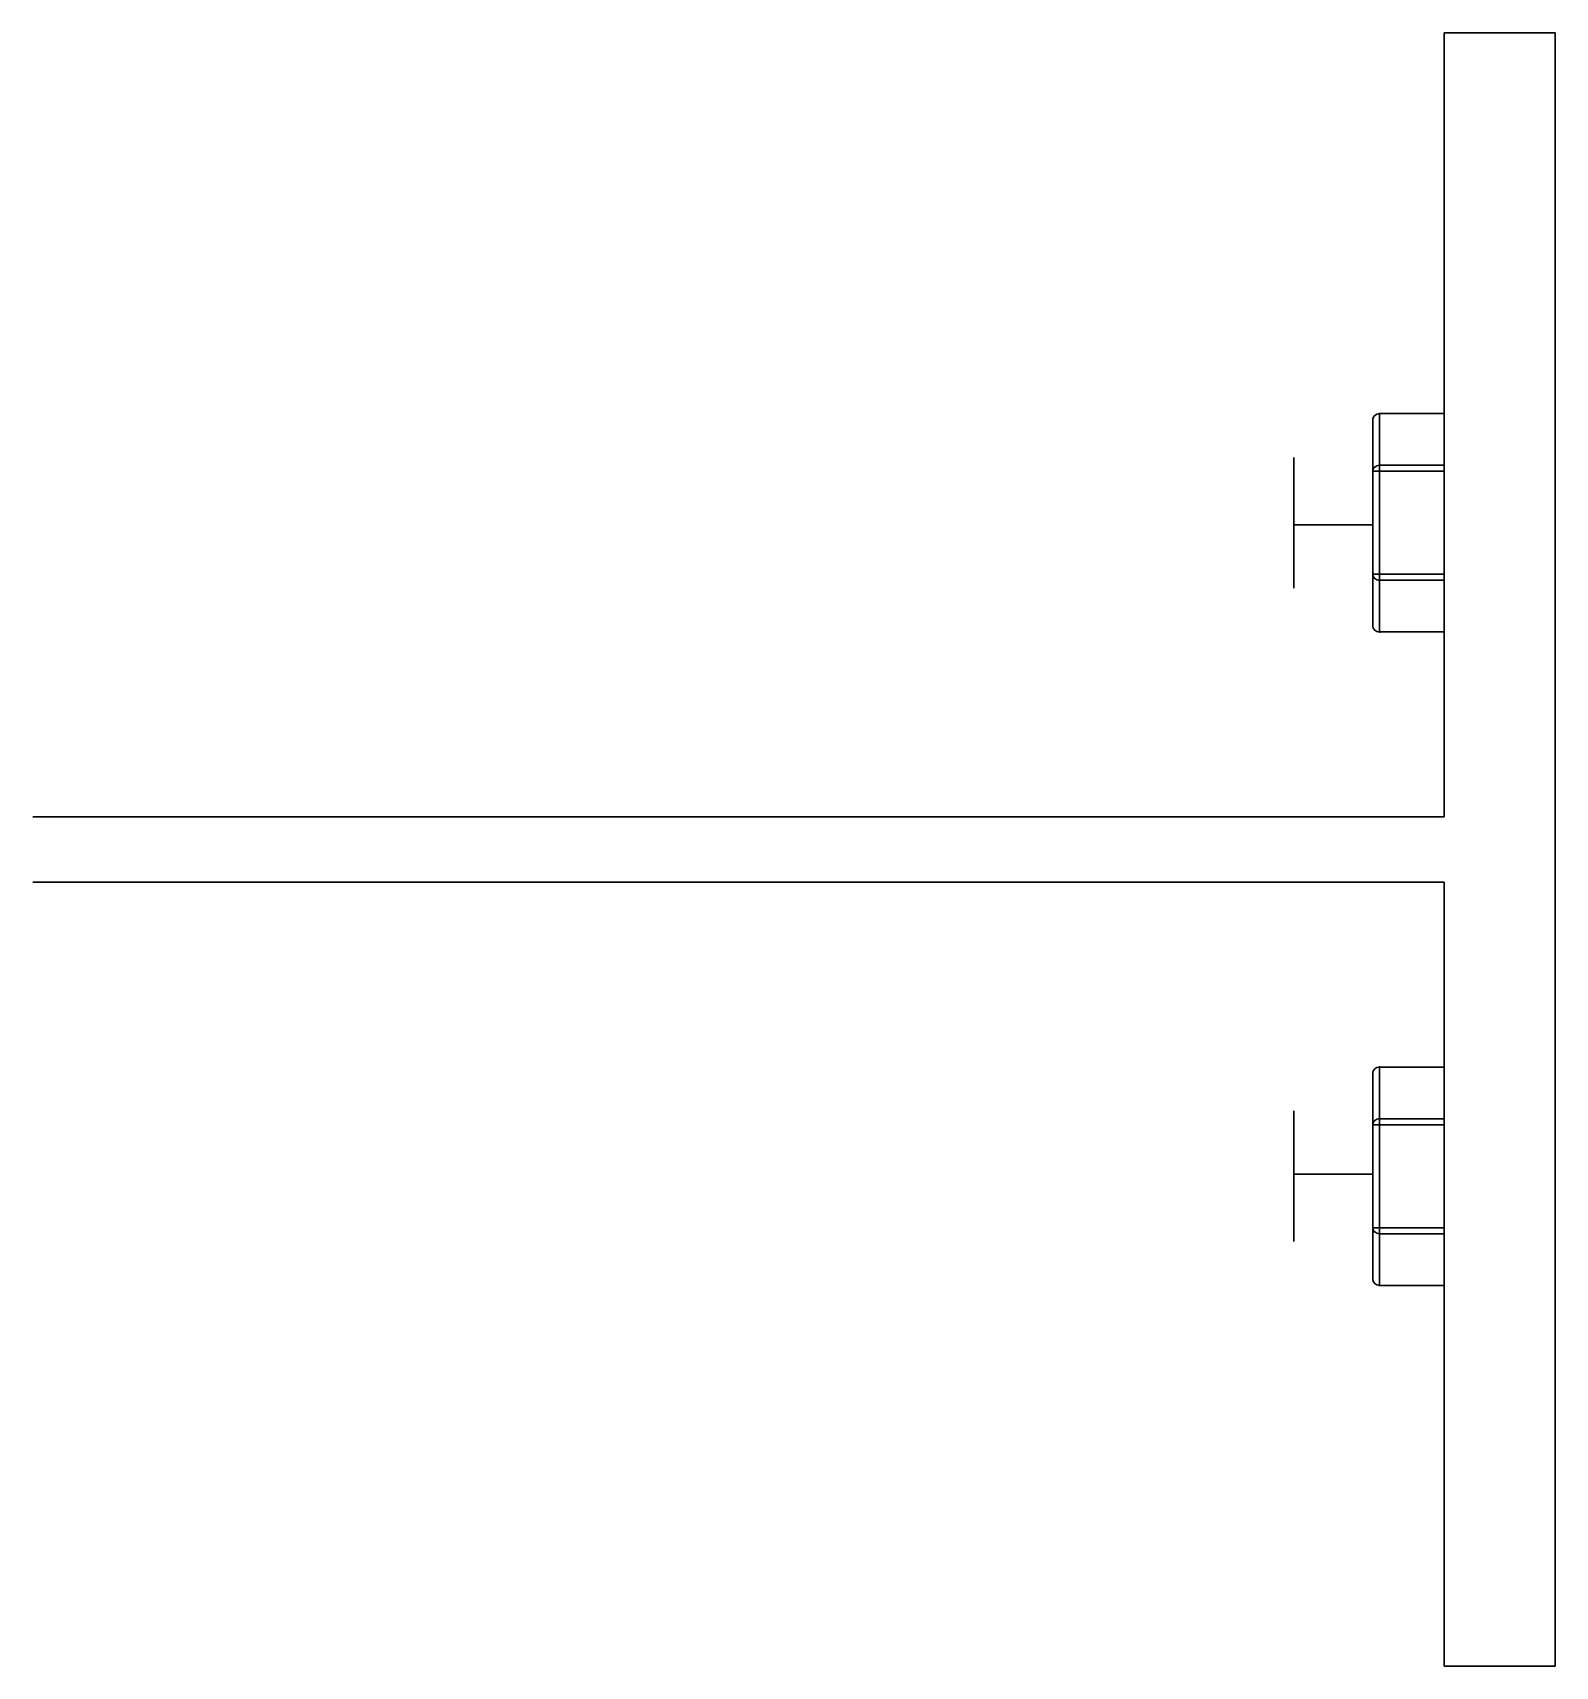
# Model space of a CAD drawing. Header units: millimetres. Extents: x -13428 to -11522, y -125 to 125.
# Drawn here: x -12264.6 to -12031.6, y -125 to 125 of the extents above; entities that cross this region are included whole.
import ezdxf

# ---------------------------------------------------------------- set-up
doc = ezdxf.new("R2010")
doc.units = ezdxf.units.MM
doc.header["$MEASUREMENT"] = 0

msp = doc.modelspace()

# ---------------------------------------------------------------- linework, layer by layer
for p, q in [((-12048.63, 125, 5126.65), (-12048.63, 125, 6126.65)), ((-12048.63, 125, 6126.65), (-12048.63, 5, 6126.65)), ((-12048.63, 5, 5126.65), (-12048.63, 125, 5126.65)), ((-12031.63, 125, 6126.65), (-12048.63, 125, 6126.65)), ((-12048.63, 125, 5126.65), (-12031.63, 125, 5126.65)), ((-12048.63, 125, 6126.65), (-12048.63, 125, 5126.65)), ((-12048.63, 5, 5126.65), (-12048.63, 125, 5126.65)), ((-12048.63, 125, 5126.65), (-12031.63, 125, 5126.65)), ((-12031.63, 125, 5126.65), (-12031.63, 125, 6126.65)), ((-12031.63, -125, 6126.65), (-12031.63, 125, 6126.65)), ((-12031.63, 125, 5126.65), (-12031.63, -125, 5126.65)), ((-12031.63, 125, 6126.65), (-12031.63, 125, 5126.65)), ((-12031.63, 125, 5126.65), (-12031.63, -125, 5126.65)), ((-12031.63, -87, 5791.65), (-12031.63, 87, 5791.65)), ((-12031.63, 87, 5791.65), (-12031.63, 87, 5551.65)), ((-12031.63, 87, 5551.65), (-12031.63, -87, 5551.65)), ((-12031.63, -87, 5551.65), (-12031.63, 87, 5551.65)), ((-12031.63, 87, 5791.65), (-12031.63, -87, 5791.65)), ((-12031.63, 87, 5551.65), (-12031.63, 87, 5791.65)), ((-12059.58, 57.89, 5657.99), (-12059.58, 65.78, 5671.65)), ((-12059.58, 65.78, 5671.65), (-12059.58, 57.89, 5685.32)), ((-12059.58, 57.89, 5607.99), (-12059.58, 65.78, 5621.65)), ((-12059.58, 65.78, 5621.65), (-12059.58, 57.89, 5635.32)), ((-12059.58, 65.78, 5721.65), (-12059.58, 57.89, 5735.32)), ((-12059.58, 57.89, 5735.32), (-12059.58, 65.78, 5721.65)), ((-12059.58, 65.78, 5721.65), (-12059.58, 57.89, 5707.99)), ((-12059.58, 57.89, 5635.32), (-12059.58, 65.78, 5621.65)), ((-12059.58, 65.78, 5621.65), (-12059.58, 57.89, 5607.99)), ((-12059.58, 57.89, 5707.99), (-12059.58, 65.78, 5721.65)), ((-12059.58, 57.89, 5685.32), (-12059.58, 65.78, 5671.65)), ((-12059.58, 65.78, 5671.65), (-12059.58, 57.89, 5657.99)), ((-12058.52, 66.7, 5671.12), (-12058.52, 58.8, 5657.46)), ((-12058.52, 58.8, 5685.85), (-12058.52, 66.7, 5672.18)), ((-12058.52, 66.7, 5621.12), (-12058.52, 58.8, 5607.46)), ((-12058.52, 58.8, 5635.85), (-12058.52, 66.7, 5622.18)), ((-12058.52, 58.8, 5735.85), (-12058.52, 66.7, 5722.18)), ((-12058.52, 58.8, 5685.85), (-12058.52, 66.7, 5672.18)), ((-12058.52, 66.7, 5672.18), (-12048.63, 66.7, 5672.18)), ((-12058.52, 66.7, 5622.18), (-12048.63, 66.7, 5622.18)), ((-12048.63, 66.7, 5621.12), (-12058.52, 66.7, 5621.12)), ((-12048.63, 66.7, 5721.12), (-12058.52, 66.7, 5721.12)), ((-12058.52, 66.7, 5721.12), (-12058.52, 58.8, 5707.46)), ((-12058.52, 66.7, 5722.18), (-12048.63, 66.7, 5722.18)), ((-12048.63, 66.7, 5721.12), (-12058.52, 66.7, 5721.12)), ((-12058.52, 58.8, 5735.85), (-12058.52, 66.7, 5722.18)), ((-12058.52, 66.7, 5722.18), (-12048.63, 66.7, 5722.18)), ((-12048.63, 66.7, 5671.12), (-12058.52, 66.7, 5671.12)), ((-12058.52, 66.7, 5671.12), (-12058.52, 58.8, 5657.46)), ((-12048.63, 66.7, 5621.12), (-12058.52, 66.7, 5621.12)), ((-12058.52, 66.7, 5621.12), (-12058.52, 58.8, 5607.46)), ((-12058.52, 58.8, 5635.85), (-12058.52, 66.7, 5622.18)), ((-12058.52, 66.7, 5622.18), (-12048.63, 66.7, 5622.18)), ((-12058.52, 66.7, 5672.18), (-12048.63, 66.7, 5672.18)), ((-12048.63, 66.7, 5671.12), (-12058.52, 66.7, 5671.12)), ((-12058.52, 66.7, 5721.12), (-12058.52, 58.8, 5707.46)), ((-12048.63, 58.8, 5735.85), (-12048.63, 66.7, 5722.18)), ((-12048.63, 66.7, 5721.12), (-12048.63, 58.8, 5707.46)), ((-12048.63, 58.8, 5635.85), (-12048.63, 66.7, 5622.18)), ((-12048.63, 66.7, 5621.12), (-12048.63, 58.8, 5607.46)), ((-12048.63, 58.8, 5685.85), (-12048.63, 66.7, 5672.18)), ((-12048.63, 66.7, 5671.12), (-12048.63, 58.8, 5657.46)), ((-12048.63, 66.7, 5672.18), (-12048.63, 58.8, 5685.85)), ((-12048.63, 58.8, 5707.46), (-12048.63, 66.7, 5721.12)), ((-12048.63, 66.7, 5722.18), (-12048.63, 58.8, 5735.85)), ((-12048.63, 58.8, 5657.46), (-12048.63, 66.7, 5671.12)), ((-12048.63, 58.8, 5607.46), (-12048.63, 66.7, 5621.12)), ((-12048.63, 66.7, 5622.18), (-12048.63, 58.8, 5635.85)), ((-12059.58, 57.89, 5685.32), (-12059.58, 42.11, 5685.32)), ((-12059.58, 42.11, 5707.99), (-12059.58, 57.89, 5707.99)), ((-12059.58, 42.11, 5735.32), (-12059.58, 57.89, 5735.32)), ((-12059.58, 57.89, 5707.99), (-12059.58, 42.11, 5707.99)), ((-12059.58, 57.89, 5735.32), (-12059.58, 42.11, 5735.32)), ((-12059.58, 42.11, 5657.99), (-12059.58, 57.89, 5657.99)), ((-12059.58, 42.11, 5607.99), (-12059.58, 57.89, 5607.99)), ((-12059.58, 42.11, 5635.32), (-12059.58, 57.89, 5635.32)), ((-12059.58, 57.89, 5607.99), (-12059.58, 42.11, 5607.99)), ((-12059.58, 42.11, 5685.32), (-12059.58, 57.89, 5685.32)), ((-12059.58, 57.89, 5657.99), (-12059.58, 42.11, 5657.99)), ((-12059.58, 57.89, 5635.32), (-12059.58, 42.11, 5635.32)), ((-12048.63, 58.8, 5685.85), (-12058.52, 58.8, 5685.85)), ((-12058.52, 58.8, 5707.46), (-12048.63, 58.8, 5707.46)), ((-12058.52, 58.8, 5607.46), (-12048.63, 58.8, 5607.46)), ((-12048.63, 58.8, 5685.85), (-12058.52, 58.8, 5685.85)), ((-12058.52, 58.8, 5657.46), (-12048.63, 58.8, 5657.46)), ((-12058.52, 58.8, 5707.46), (-12048.63, 58.8, 5707.46)), ((-12048.63, 58.8, 5735.85), (-12058.52, 58.8, 5735.85)), ((-12048.63, 58.8, 5735.85), (-12058.52, 58.8, 5735.85)), ((-12058.52, 58.8, 5657.46), (-12048.63, 58.8, 5657.46)), ((-12058.52, 58.8, 5607.46), (-12048.63, 58.8, 5607.46)), ((-12048.63, 58.8, 5635.85), (-12058.52, 58.8, 5635.85)), ((-12048.63, 58.8, 5635.85), (-12058.52, 58.8, 5635.85)), ((-12058.52, 42.11, 5686.37), (-12058.52, 57.89, 5686.37)), ((-12058.52, 57.89, 5706.93), (-12058.52, 42.11, 5706.93)), ((-12058.52, 42.11, 5736.37), (-12058.52, 57.89, 5736.37)), ((-12058.52, 57.89, 5656.93), (-12058.52, 42.11, 5656.93)), ((-12048.63, 57.89, 5706.93), (-12058.52, 57.89, 5706.93)), ((-12048.63, 57.89, 5606.93), (-12058.52, 57.89, 5606.93)), ((-12058.52, 57.89, 5686.37), (-12048.63, 57.89, 5686.37)), ((-12058.52, 57.89, 5656.93), (-12058.52, 42.11, 5656.93)), ((-12048.63, 57.89, 5656.93), (-12058.52, 57.89, 5656.93)), ((-12048.63, 57.89, 5656.93), (-12058.52, 57.89, 5656.93)), ((-12058.52, 42.11, 5686.37), (-12058.52, 57.89, 5686.37)), ((-12058.52, 57.89, 5686.37), (-12048.63, 57.89, 5686.37)), ((-12058.52, 42.11, 5736.37), (-12058.52, 57.89, 5736.37)), ((-12058.52, 57.89, 5736.37), (-12048.63, 57.89, 5736.37)), ((-12058.52, 57.89, 5736.37), (-12048.63, 57.89, 5736.37)), ((-12058.52, 57.89, 5606.93), (-12058.52, 42.11, 5606.93)), ((-12058.52, 42.11, 5636.37), (-12058.52, 57.89, 5636.37)), ((-12058.52, 57.89, 5636.37), (-12048.63, 57.89, 5636.37)), ((-12058.52, 57.89, 5636.37), (-12048.63, 57.89, 5636.37)), ((-12058.52, 57.89, 5606.93), (-12058.52, 42.11, 5606.93)), ((-12048.63, 57.89, 5606.93), (-12058.52, 57.89, 5606.93)), ((-12058.52, 42.11, 5636.37), (-12058.52, 57.89, 5636.37)), ((-12058.52, 57.89, 5706.93), (-12058.52, 42.11, 5706.93)), ((-12048.63, 57.89, 5706.93), (-12058.52, 57.89, 5706.93)), ((-12048.63, 42.11, 5736.37), (-12048.63, 57.89, 5736.37)), ((-12048.63, 57.89, 5706.93), (-12048.63, 42.11, 5706.93)), ((-12048.63, 42.11, 5636.37), (-12048.63, 57.89, 5636.37)), ((-12048.63, 57.89, 5606.93), (-12048.63, 42.11, 5606.93)), ((-12048.63, 42.11, 5686.37), (-12048.63, 57.89, 5686.37)), ((-12048.63, 57.89, 5656.93), (-12048.63, 42.11, 5656.93)), ((-12048.63, 42.11, 5656.93), (-12048.63, 57.89, 5656.93)), ((-12048.63, 57.89, 5686.37), (-12048.63, 42.11, 5686.37)), ((-12048.63, 57.89, 5736.37), (-12048.63, 42.11, 5736.37)), ((-12048.63, 57.89, 5636.37), (-12048.63, 42.11, 5636.37)), ((-12048.63, 42.11, 5606.93), (-12048.63, 57.89, 5606.93)), ((-12048.63, 42.11, 5706.93), (-12048.63, 57.89, 5706.93)), ((-12059.58, 49.7, 5611.11), (-12071.63, 49.7, 5611.11)), ((-12071.63, 49.7, 5611.11), (-12059.58, 49.7, 5611.11)), ((-12071.63, 49.7, 5711.11), (-12059.58, 49.7, 5711.11)), ((-12059.58, 49.7, 5711.11), (-12071.63, 49.7, 5711.11)), ((-12059.58, 42.11, 5685.32), (-12059.58, 34.22, 5671.65)), ((-12059.58, 34.22, 5621.65), (-12059.58, 42.11, 5607.99)), ((-12059.58, 34.22, 5721.65), (-12059.58, 42.11, 5707.99)), ((-12059.58, 34.22, 5721.65), (-12059.58, 42.11, 5735.32)), ((-12059.58, 42.11, 5707.99), (-12059.58, 34.22, 5721.65)), ((-12059.58, 34.22, 5621.65), (-12059.58, 42.11, 5635.32)), ((-12059.58, 42.11, 5607.99), (-12059.58, 34.22, 5621.65)), ((-12059.58, 34.22, 5671.65), (-12059.58, 42.11, 5657.99)), ((-12059.58, 42.11, 5635.32), (-12059.58, 34.22, 5621.65)), ((-12059.58, 34.22, 5671.65), (-12059.58, 42.11, 5685.32)), ((-12059.58, 42.11, 5657.99), (-12059.58, 34.22, 5671.65)), ((-12059.58, 42.11, 5735.32), (-12059.58, 34.22, 5721.65)), ((-12058.52, 42.11, 5656.93), (-12048.63, 42.11, 5656.93)), ((-12048.63, 42.11, 5686.37), (-12058.52, 42.11, 5686.37)), ((-12048.63, 42.11, 5686.37), (-12058.52, 42.11, 5686.37)), ((-12048.63, 42.11, 5736.37), (-12058.52, 42.11, 5736.37)), ((-12048.63, 42.11, 5736.37), (-12058.52, 42.11, 5736.37)), ((-12058.52, 42.11, 5606.93), (-12048.63, 42.11, 5606.93)), ((-12048.63, 42.11, 5636.37), (-12058.52, 42.11, 5636.37)), ((-12058.52, 42.11, 5706.93), (-12048.63, 42.11, 5706.93)), ((-12058.52, 42.11, 5656.93), (-12048.63, 42.11, 5656.93)), ((-12058.52, 42.11, 5606.93), (-12048.63, 42.11, 5606.93)), ((-12048.63, 42.11, 5636.37), (-12058.52, 42.11, 5636.37)), ((-12058.52, 42.11, 5706.93), (-12048.63, 42.11, 5706.93)), ((-12058.52, 41.2, 5657.46), (-12058.52, 33.3, 5671.12)), ((-12048.63, 41.2, 5657.46), (-12058.52, 41.2, 5657.46)), ((-12058.52, 33.3, 5672.18), (-12058.52, 41.2, 5685.85)), ((-12058.52, 41.2, 5607.46), (-12058.52, 33.3, 5621.12)), ((-12058.52, 41.2, 5707.46), (-12058.52, 33.3, 5721.12)), ((-12058.52, 41.2, 5685.85), (-12048.63, 41.2, 5685.85)), ((-12058.52, 41.2, 5735.85), (-12048.63, 41.2, 5735.85)), ((-12058.52, 41.2, 5707.46), (-12058.52, 33.3, 5721.12)), ((-12048.63, 41.2, 5707.46), (-12058.52, 41.2, 5707.46)), ((-12048.63, 41.2, 5607.46), (-12058.52, 41.2, 5607.46)), ((-12058.52, 41.2, 5607.46), (-12058.52, 33.3, 5621.12)), ((-12048.63, 41.2, 5607.46), (-12058.52, 41.2, 5607.46)), ((-12048.63, 41.2, 5707.46), (-12058.52, 41.2, 5707.46)), ((-12058.52, 33.3, 5622.18), (-12058.52, 41.2, 5635.85)), ((-12058.52, 41.2, 5635.85), (-12048.63, 41.2, 5635.85)), ((-12048.63, 41.2, 5657.46), (-12058.52, 41.2, 5657.46)), ((-12058.52, 41.2, 5635.85), (-12048.63, 41.2, 5635.85)), ((-12058.52, 41.2, 5657.46), (-12058.52, 33.3, 5671.12)), ((-12058.52, 33.3, 5672.18), (-12058.52, 41.2, 5685.85)), ((-12058.52, 41.2, 5685.85), (-12048.63, 41.2, 5685.85)), ((-12058.52, 33.3, 5622.18), (-12058.52, 41.2, 5635.85)), ((-12058.52, 33.3, 5722.18), (-12058.52, 41.2, 5735.85)), ((-12058.52, 33.3, 5722.18), (-12058.52, 41.2, 5735.85)), ((-12058.52, 41.2, 5735.85), (-12048.63, 41.2, 5735.85)), ((-12048.63, 33.3, 5671.12), (-12048.63, 41.2, 5657.46)), ((-12048.63, 33.3, 5722.18), (-12048.63, 41.2, 5735.85)), ((-12048.63, 41.2, 5707.46), (-12048.63, 33.3, 5721.12)), ((-12048.63, 33.3, 5622.18), (-12048.63, 41.2, 5635.85)), ((-12048.63, 41.2, 5607.46), (-12048.63, 33.3, 5621.12)), ((-12048.63, 33.3, 5672.18), (-12048.63, 41.2, 5685.85)), ((-12048.63, 41.2, 5657.46), (-12048.63, 33.3, 5671.12)), ((-12048.63, 33.3, 5721.12), (-12048.63, 41.2, 5707.46)), ((-12048.63, 33.3, 5621.12), (-12048.63, 41.2, 5607.46)), ((-12048.63, 41.2, 5635.85), (-12048.63, 33.3, 5622.18)), ((-12048.63, 41.2, 5685.85), (-12048.63, 33.3, 5672.18)), ((-12048.63, 41.2, 5735.85), (-12048.63, 33.3, 5722.18)), ((-12058.52, 33.3, 5671.12), (-12048.63, 33.3, 5671.12)), ((-12048.63, 33.3, 5672.18), (-12058.52, 33.3, 5672.18)), ((-12058.52, 33.3, 5671.12), (-12048.63, 33.3, 5671.12)), ((-12048.63, 33.3, 5622.18), (-12058.52, 33.3, 5622.18)), ((-12058.52, 33.3, 5621.12), (-12048.63, 33.3, 5621.12)), ((-12048.63, 33.3, 5722.18), (-12058.52, 33.3, 5722.18)), ((-12058.52, 33.3, 5721.12), (-12048.63, 33.3, 5721.12)), ((-12058.52, 33.3, 5721.12), (-12048.63, 33.3, 5721.12)), ((-12058.52, 33.3, 5621.12), (-12048.63, 33.3, 5621.12)), ((-12048.63, 33.3, 5622.18), (-12058.52, 33.3, 5622.18)), ((-12048.63, 33.3, 5672.18), (-12058.52, 33.3, 5672.18)), ((-12048.63, 33.3, 5722.18), (-12058.52, 33.3, 5722.18)), ((-12048.63, 5, 6126.65), (-12264.63, 5, 6126.65)), ((-12264.63, 5, 5126.65), (-12048.63, 5, 5126.65)), ((-12264.63, 5, 5126.65), (-12048.63, 5, 5126.65)), ((-12048.63, 5, 6126.65), (-12048.63, 5, 5126.65)), ((-12048.63, 5, 5126.65), (-12048.63, 5, 6126.65)), ((-12264.63, -5, 6126.65), (-12048.63, -5, 6126.65)), ((-12048.63, -5, 5126.65), (-12264.63, -5, 5126.65)), ((-12048.63, -5, 5126.65), (-12264.63, -5, 5126.65)), ((-12048.63, -5, 6126.65), (-12048.63, -5, 5126.65)), ((-12048.63, -5, 5126.65), (-12048.63, -5, 6126.65)), ((-12048.63, -5, 6126.65), (-12048.63, -125, 6126.65)), ((-12048.63, -125, 5126.65), (-12048.63, -5, 5126.65)), ((-12048.63, -125, 5126.65), (-12048.63, -5, 5126.65)), ((-12059.58, -42.11, 5635.32), (-12059.58, -34.22, 5621.65)), ((-12059.58, -34.22, 5621.65), (-12059.58, -42.11, 5607.99)), ((-12059.58, -34.22, 5671.65), (-12059.58, -42.11, 5685.32)), ((-12059.58, -42.11, 5707.99), (-12059.58, -34.22, 5721.65)), ((-12059.58, -42.11, 5657.99), (-12059.58, -34.22, 5671.65)), ((-12059.58, -42.11, 5685.32), (-12059.58, -34.22, 5671.65)), ((-12059.58, -34.22, 5671.65), (-12059.58, -42.11, 5657.99)), ((-12059.58, -42.11, 5735.32), (-12059.58, -34.22, 5721.65)), ((-12059.58, -34.22, 5721.65), (-12059.58, -42.11, 5707.99)), ((-12059.58, -42.11, 5607.99), (-12059.58, -34.22, 5621.65)), ((-12059.58, -34.22, 5721.65), (-12059.58, -42.11, 5735.32)), ((-12059.58, -34.22, 5621.65), (-12059.58, -42.11, 5635.32)), ((-12058.52, -41.2, 5685.85), (-12058.52, -33.3, 5672.18)), ((-12058.52, -33.3, 5721.12), (-12058.52, -41.2, 5707.46)), ((-12058.52, -41.2, 5735.85), (-12058.52, -33.3, 5722.18)), ((-12058.52, -33.3, 5722.18), (-12048.63, -33.3, 5722.18)), ((-12058.52, -33.3, 5671.12), (-12058.52, -41.2, 5657.46)), ((-12058.52, -33.3, 5621.12), (-12058.52, -41.2, 5607.46)), ((-12058.52, -41.2, 5735.85), (-12058.52, -33.3, 5722.18)), ((-12058.52, -41.2, 5635.85), (-12058.52, -33.3, 5622.18)), ((-12048.63, -33.3, 5621.12), (-12058.52, -33.3, 5621.12)), ((-12058.52, -33.3, 5621.12), (-12058.52, -41.2, 5607.46)), ((-12058.52, -33.3, 5622.18), (-12048.63, -33.3, 5622.18)), ((-12048.63, -33.3, 5621.12), (-12058.52, -33.3, 5621.12)), ((-12058.52, -41.2, 5635.85), (-12058.52, -33.3, 5622.18)), ((-12058.52, -33.3, 5622.18), (-12048.63, -33.3, 5622.18)), ((-12058.52, -33.3, 5672.18), (-12048.63, -33.3, 5672.18)), ((-12048.63, -33.3, 5671.12), (-12058.52, -33.3, 5671.12)), ((-12048.63, -33.3, 5721.12), (-12058.52, -33.3, 5721.12)), ((-12058.52, -33.3, 5721.12), (-12058.52, -41.2, 5707.46)), ((-12058.52, -41.2, 5685.85), (-12058.52, -33.3, 5672.18)), ((-12058.52, -33.3, 5672.18), (-12048.63, -33.3, 5672.18)), ((-12058.52, -33.3, 5722.18), (-12048.63, -33.3, 5722.18)), ((-12048.63, -33.3, 5721.12), (-12058.52, -33.3, 5721.12)), ((-12048.63, -33.3, 5671.12), (-12058.52, -33.3, 5671.12)), ((-12058.52, -33.3, 5671.12), (-12058.52, -41.2, 5657.46)), ((-12048.63, -33.3, 5722.18), (-12048.63, -41.2, 5735.85)), ((-12048.63, -41.2, 5735.85), (-12048.63, -33.3, 5722.18)), ((-12048.63, -33.3, 5721.12), (-12048.63, -41.2, 5707.46)), ((-12048.63, -41.2, 5685.85), (-12048.63, -33.3, 5672.18)), ((-12048.63, -33.3, 5671.12), (-12048.63, -41.2, 5657.46)), ((-12048.63, -41.2, 5635.85), (-12048.63, -33.3, 5622.18)), ((-12048.63, -33.3, 5621.12), (-12048.63, -41.2, 5607.46)), ((-12048.63, -41.2, 5607.46), (-12048.63, -33.3, 5621.12)), ((-12048.63, -33.3, 5622.18), (-12048.63, -41.2, 5635.85)), ((-12048.63, -41.2, 5707.46), (-12048.63, -33.3, 5721.12)), ((-12048.63, -33.3, 5672.18), (-12048.63, -41.2, 5685.85)), ((-12048.63, -41.2, 5657.46), (-12048.63, -33.3, 5671.12)), ((-12059.58, -57.89, 5607.99), (-12059.58, -42.11, 5607.99)), ((-12059.58, -57.89, 5635.32), (-12059.58, -42.11, 5635.32)), ((-12059.58, -42.11, 5607.99), (-12059.58, -57.89, 5607.99)), ((-12059.58, -42.11, 5685.32), (-12059.58, -57.89, 5685.32)), ((-12059.58, -57.89, 5707.99), (-12059.58, -42.11, 5707.99)), ((-12059.58, -42.11, 5735.32), (-12059.58, -57.89, 5735.32)), ((-12059.58, -57.89, 5657.99), (-12059.58, -42.11, 5657.99)), ((-12059.58, -57.89, 5685.32), (-12059.58, -42.11, 5685.32)), ((-12059.58, -42.11, 5657.99), (-12059.58, -57.89, 5657.99)), ((-12059.58, -57.89, 5735.32), (-12059.58, -42.11, 5735.32)), ((-12059.58, -42.11, 5707.99), (-12059.58, -57.89, 5707.99)), ((-12059.58, -42.11, 5635.32), (-12059.58, -57.89, 5635.32)), ((-12048.63, -41.2, 5685.85), (-12058.52, -41.2, 5685.85)), ((-12048.63, -41.2, 5735.85), (-12058.52, -41.2, 5735.85)), ((-12048.63, -41.2, 5735.85), (-12058.52, -41.2, 5735.85)), ((-12058.52, -41.2, 5657.46), (-12048.63, -41.2, 5657.46)), ((-12058.52, -41.2, 5607.46), (-12048.63, -41.2, 5607.46)), ((-12058.52, -41.2, 5607.46), (-12048.63, -41.2, 5607.46)), ((-12048.63, -41.2, 5635.85), (-12058.52, -41.2, 5635.85)), ((-12048.63, -41.2, 5635.85), (-12058.52, -41.2, 5635.85)), ((-12058.52, -41.2, 5707.46), (-12048.63, -41.2, 5707.46)), ((-12058.52, -41.2, 5707.46), (-12048.63, -41.2, 5707.46)), ((-12048.63, -41.2, 5685.85), (-12058.52, -41.2, 5685.85)), ((-12058.52, -41.2, 5657.46), (-12048.63, -41.2, 5657.46)), ((-12058.52, -42.11, 5606.93), (-12058.52, -57.89, 5606.93)), ((-12058.52, -57.89, 5686.37), (-12058.52, -42.11, 5686.37)), ((-12058.52, -42.11, 5706.93), (-12058.52, -57.89, 5706.93)), ((-12058.52, -57.89, 5736.37), (-12058.52, -42.11, 5736.37)), ((-12058.52, -42.11, 5686.37), (-12048.63, -42.11, 5686.37)), ((-12058.52, -57.89, 5686.37), (-12058.52, -42.11, 5686.37)), ((-12058.52, -42.11, 5686.37), (-12048.63, -42.11, 5686.37)), ((-12058.52, -42.11, 5736.37), (-12048.63, -42.11, 5736.37)), ((-12058.52, -57.89, 5736.37), (-12058.52, -42.11, 5736.37)), ((-12058.52, -42.11, 5736.37), (-12048.63, -42.11, 5736.37)), ((-12058.52, -42.11, 5656.93), (-12058.52, -57.89, 5656.93)), ((-12048.63, -42.11, 5656.93), (-12058.52, -42.11, 5656.93)), ((-12058.52, -57.89, 5636.37), (-12058.52, -42.11, 5636.37)), ((-12058.52, -42.11, 5656.93), (-12058.52, -57.89, 5656.93)), ((-12048.63, -42.11, 5656.93), (-12058.52, -42.11, 5656.93)), ((-12048.63, -42.11, 5606.93), (-12058.52, -42.11, 5606.93)), ((-12058.52, -42.11, 5706.93), (-12058.52, -57.89, 5706.93)), ((-12048.63, -42.11, 5706.93), (-12058.52, -42.11, 5706.93)), ((-12058.52, -42.11, 5636.37), (-12048.63, -42.11, 5636.37)), ((-12048.63, -42.11, 5706.93), (-12058.52, -42.11, 5706.93)), ((-12058.52, -57.89, 5636.37), (-12058.52, -42.11, 5636.37)), ((-12058.52, -42.11, 5636.37), (-12048.63, -42.11, 5636.37)), ((-12058.52, -42.11, 5606.93), (-12058.52, -57.89, 5606.93)), ((-12048.63, -42.11, 5606.93), (-12058.52, -42.11, 5606.93)), ((-12048.63, -42.11, 5686.37), (-12048.63, -57.89, 5686.37)), ((-12048.63, -42.11, 5736.37), (-12048.63, -57.89, 5736.37)), ((-12048.63, -57.89, 5736.37), (-12048.63, -42.11, 5736.37)), ((-12048.63, -42.11, 5706.93), (-12048.63, -57.89, 5706.93)), ((-12048.63, -57.89, 5686.37), (-12048.63, -42.11, 5686.37)), ((-12048.63, -42.11, 5656.93), (-12048.63, -57.89, 5656.93)), ((-12048.63, -57.89, 5636.37), (-12048.63, -42.11, 5636.37)), ((-12048.63, -42.11, 5606.93), (-12048.63, -57.89, 5606.93)), ((-12048.63, -57.89, 5656.93), (-12048.63, -42.11, 5656.93)), ((-12048.63, -57.89, 5706.93), (-12048.63, -42.11, 5706.93)), ((-12048.63, -42.11, 5636.37), (-12048.63, -57.89, 5636.37)), ((-12048.63, -57.89, 5606.93), (-12048.63, -42.11, 5606.93)), ((-12071.63, -49.7, 5611.11), (-12059.58, -49.7, 5611.11)), ((-12059.58, -49.7, 5611.11), (-12071.63, -49.7, 5611.11)), ((-12059.58, -49.7, 5661.11), (-12071.63, -49.7, 5661.11)), ((-12071.63, -49.7, 5661.11), (-12059.58, -49.7, 5661.11)), ((-12059.58, -49.7, 5711.11), (-12071.63, -49.7, 5711.11)), ((-12071.63, -49.7, 5711.11), (-12059.58, -49.7, 5711.11)), ((-12059.58, -65.78, 5621.65), (-12059.58, -57.89, 5635.32)), ((-12059.58, -57.89, 5607.99), (-12059.58, -65.78, 5621.65)), ((-12059.58, -57.89, 5635.32), (-12059.58, -65.78, 5621.65)), ((-12059.58, -57.89, 5685.32), (-12059.58, -65.78, 5671.65)), ((-12059.58, -65.78, 5721.65), (-12059.58, -57.89, 5707.99)), ((-12059.58, -57.89, 5735.32), (-12059.58, -65.78, 5721.65)), ((-12059.58, -65.78, 5671.65), (-12059.58, -57.89, 5657.99)), ((-12059.58, -65.78, 5671.65), (-12059.58, -57.89, 5685.32)), ((-12059.58, -57.89, 5657.99), (-12059.58, -65.78, 5671.65)), ((-12059.58, -65.78, 5721.65), (-12059.58, -57.89, 5735.32)), ((-12059.58, -57.89, 5707.99), (-12059.58, -65.78, 5721.65)), ((-12059.58, -65.78, 5621.65), (-12059.58, -57.89, 5607.99)), ((-12058.52, -57.89, 5706.93), (-12048.63, -57.89, 5706.93)), ((-12048.63, -57.89, 5686.37), (-12058.52, -57.89, 5686.37)), ((-12048.63, -57.89, 5686.37), (-12058.52, -57.89, 5686.37)), ((-12048.63, -57.89, 5736.37), (-12058.52, -57.89, 5736.37)), ((-12048.63, -57.89, 5736.37), (-12058.52, -57.89, 5736.37)), ((-12058.52, -57.89, 5656.93), (-12048.63, -57.89, 5656.93)), ((-12058.52, -57.89, 5706.93), (-12048.63, -57.89, 5706.93)), ((-12058.52, -57.89, 5606.93), (-12048.63, -57.89, 5606.93)), ((-12048.63, -57.89, 5636.37), (-12058.52, -57.89, 5636.37)), ((-12058.52, -57.89, 5606.93), (-12048.63, -57.89, 5606.93)), ((-12058.52, -57.89, 5656.93), (-12048.63, -57.89, 5656.93)), ((-12048.63, -57.89, 5636.37), (-12058.52, -57.89, 5636.37)), ((-12058.52, -66.7, 5622.18), (-12058.52, -58.8, 5635.85)), ((-12058.52, -66.7, 5672.18), (-12058.52, -58.8, 5685.85)), ((-12048.63, -58.8, 5707.46), (-12058.52, -58.8, 5707.46)), ((-12058.52, -58.8, 5707.46), (-12058.52, -66.7, 5721.12)), ((-12058.52, -58.8, 5707.46), (-12058.52, -66.7, 5721.12)), ((-12048.63, -58.8, 5707.46), (-12058.52, -58.8, 5707.46)), ((-12058.52, -66.7, 5722.18), (-12058.52, -58.8, 5735.85)), ((-12058.52, -58.8, 5685.85), (-12048.63, -58.8, 5685.85)), ((-12058.52, -66.7, 5722.18), (-12058.52, -58.8, 5735.85)), ((-12058.52, -58.8, 5735.85), (-12048.63, -58.8, 5735.85)), ((-12058.52, -58.8, 5735.85), (-12048.63, -58.8, 5735.85)), ((-12058.52, -58.8, 5657.46), (-12058.52, -66.7, 5671.12)), ((-12058.52, -58.8, 5657.46), (-12058.52, -66.7, 5671.12)), ((-12048.63, -58.8, 5657.46), (-12058.52, -58.8, 5657.46)), ((-12058.52, -58.8, 5607.46), (-12058.52, -66.7, 5621.12)), ((-12058.52, -66.7, 5622.18), (-12058.52, -58.8, 5635.85)), ((-12058.52, -58.8, 5635.85), (-12048.63, -58.8, 5635.85)), ((-12048.63, -58.8, 5607.46), (-12058.52, -58.8, 5607.46)), ((-12058.52, -58.8, 5607.46), (-12058.52, -66.7, 5621.12)), ((-12048.63, -58.8, 5607.46), (-12058.52, -58.8, 5607.46)), ((-12058.52, -66.7, 5672.18), (-12058.52, -58.8, 5685.85)), ((-12058.52, -58.8, 5685.85), (-12048.63, -58.8, 5685.85)), ((-12048.63, -58.8, 5657.46), (-12058.52, -58.8, 5657.46)), ((-12058.52, -58.8, 5635.85), (-12048.63, -58.8, 5635.85)), ((-12048.63, -66.7, 5721.12), (-12048.63, -58.8, 5707.46)), ((-12048.63, -58.8, 5735.85), (-12048.63, -66.7, 5722.18)), ((-12048.63, -66.7, 5671.12), (-12048.63, -58.8, 5657.46)), ((-12048.63, -66.7, 5722.18), (-12048.63, -58.8, 5735.85)), ((-12048.63, -58.8, 5707.46), (-12048.63, -66.7, 5721.12)), ((-12048.63, -66.7, 5672.18), (-12048.63, -58.8, 5685.85)), ((-12048.63, -58.8, 5657.46), (-12048.63, -66.7, 5671.12)), ((-12048.63, -66.7, 5622.18), (-12048.63, -58.8, 5635.85)), ((-12048.63, -58.8, 5607.46), (-12048.63, -66.7, 5621.12)), ((-12048.63, -58.8, 5635.85), (-12048.63, -66.7, 5622.18)), ((-12048.63, -66.7, 5621.12), (-12048.63, -58.8, 5607.46)), ((-12048.63, -58.8, 5685.85), (-12048.63, -66.7, 5672.18)), ((-12058.52, -66.7, 5721.12), (-12048.63, -66.7, 5721.12)), ((-12048.63, -66.7, 5672.18), (-12058.52, -66.7, 5672.18)), ((-12058.52, -66.7, 5671.12), (-12048.63, -66.7, 5671.12)), ((-12048.63, -66.7, 5722.18), (-12058.52, -66.7, 5722.18)), ((-12058.52, -66.7, 5721.12), (-12048.63, -66.7, 5721.12)), ((-12048.63, -66.7, 5722.18), (-12058.52, -66.7, 5722.18)), ((-12058.52, -66.7, 5671.12), (-12048.63, -66.7, 5671.12)), ((-12048.63, -66.7, 5622.18), (-12058.52, -66.7, 5622.18)), ((-12058.52, -66.7, 5621.12), (-12048.63, -66.7, 5621.12)), ((-12048.63, -66.7, 5622.18), (-12058.52, -66.7, 5622.18)), ((-12058.52, -66.7, 5621.12), (-12048.63, -66.7, 5621.12)), ((-12048.63, -66.7, 5672.18), (-12058.52, -66.7, 5672.18)), ((-12031.63, -87, 5791.65), (-12031.63, -87, 5551.65)), ((-12031.63, -87, 5791.65), (-12031.63, -87, 5551.65)), ((-12048.63, -125, 5126.65), (-12048.63, -125, 6126.65)), ((-12048.63, -125, 6126.65), (-12031.63, -125, 6126.65)), ((-12031.63, -125, 5126.65), (-12048.63, -125, 5126.65)), ((-12048.63, -125, 6126.65), (-12048.63, -125, 5126.65)), ((-12031.63, -125, 5126.65), (-12048.63, -125, 5126.65)), ((-12031.63, -125, 6126.65), (-12031.63, -125, 5126.65)), ((-12031.63, -125, 5126.65), (-12031.63, -125, 6126.65))]:
    msp.add_line(p, q)
at = {"extrusion": (-1, -2.33318e-15, -3.50493e-16)}
for centre in [(-50, 5621.65, 12071.63), (-50, 5671.65, 12071.63), (-50, 5721.65, 12071.63), (50, 5621.65, 12071.63), (50, 5671.65, 12071.63), (50, 5721.65, 12071.63)]:
    msp.add_circle(centre, 10, dxfattribs=at)
at = {"extrusion": (1, 1.34643e-15, -1.93214e-15)}
msp.add_circle((50, 5671.65, -12071.63), 10, dxfattribs=at)
at = {"extrusion": (1, -1.87519e-15, 1.43186e-15)}
for centre in [(50, 5621.65, -12059.58), (50, 5721.65, -12059.58)]:
    msp.add_circle(centre, 10, dxfattribs=at)
at = {"extrusion": (-1, -2.35274e-15, 1.03304e-16)}
for centre in [(-50, 5621.65, 12071.63), (-50, 5721.65, 12071.63)]:
    msp.add_circle(centre, 10, dxfattribs=at)
at = {"extrusion": (1, 2.07352e-15, -1.53212e-15)}
msp.add_circle((50, 5671.65, -12059.58), 10, dxfattribs=at)
at = {"extrusion": (-1, -2.40396e-15, -9.31588e-16)}
for centre in [(50, 5621.65, 12071.63), (50, 5671.65, 12071.63), (50, 5721.65, 12071.63)]:
    msp.add_circle(centre, 10, dxfattribs=at)
at = {"extrusion": (1, -2.21313e-15, -8.17712e-16)}
for centre in [(-50, 5621.65, -12059.58), (-50, 5671.65, -12059.58), (-50, 5721.65, -12059.58)]:
    msp.add_circle(centre, 10, dxfattribs=at)
at = {"extrusion": (2.87789e-10, 0.5, 0.866025)}
msp.add_arc((12058.52, 2753.86, 4901.38), 1.06, 270, 0, dxfattribs=at)
at = {"extrusion": (6.07038e-14, 0.5, -0.866025)}
msp.add_arc((12058.52, 2867.79, -4835.6), 1.06, 360, 90, dxfattribs=at)
at = {"extrusion": (1.26154e-10, -0.5, -0.866025)}
for centre in [(-12058.52, 2778.86, -4944.69), (-12058.52, 2803.86, -4987.99)]:
    msp.add_arc(centre, 1.06, 180, 270, dxfattribs=at)
at = {"extrusion": (1.26154e-10, -0.5, 0.866025)}
for centre in [(-12058.52, 2892.79, 4878.9), (-12058.52, 2917.79, 4922.21)]:
    msp.add_arc(centre, 1.06, 90, 180, dxfattribs=at)
at = {"extrusion": (1.26075e-10, -0.5, -0.866025)}
msp.add_arc((-12058.52, 2753.86, -4901.38), 1.06, 180, 270, dxfattribs=at)
at = {"extrusion": (1.26075e-10, -0.5, 0.866025)}
msp.add_arc((-12058.52, 2867.79, 4835.6), 1.06, 90, 180, dxfattribs=at)
at = {"extrusion": (2.87905e-10, 0.5, 0.866025)}
msp.add_arc((12058.52, 2778.86, 4944.69), 1.06, 270, 0, dxfattribs=at)
at = {"extrusion": (1.64441e-13, 0.5, -0.866025)}
msp.add_arc((12058.52, 2892.79, -4878.9), 1.06, 360, 90, dxfattribs=at)
at = {"extrusion": (2.87902e-10, 0.5, 0.866025)}
msp.add_arc((12058.52, 2803.86, 4987.99), 1.06, 270, 0, dxfattribs=at)
at = {"extrusion": (-6.33484e-14, 0.5, -0.866025)}
msp.add_arc((12058.52, 2917.79, -4922.21), 1.06, 0, 90, dxfattribs=at)
at = {"extrusion": (-1, 0, 0)}
for centre, radius, start, end in [((-65.78, 5621.65, 12058.52), 1.06, 150, 210), ((-65.78, 5671.65, 12058.52), 1.06, 150, 210), ((-65.78, 5721.65, 12058.52), 1.06, 150, 210), ((-57.89, 5635.32, 12058.52), 1.06, 119.2151, 150), ((-57.89, 5735.32, 12058.52), 1.06, 90, 119.2151), ((-57.89, 5635.32, 12048.63), 1.06, 90, 150), ((-57.89, 5635.32, 12048.63), 1.06, 90, 150), ((-50, 5621.65, 12059.58), 10, 90, 118.8216), ((-50, 5621.65, 12059.58), 10, 271.6223, 21.5004), ((-50, 5721.65, 12059.58), 10, 271.6223, 21.5004), ((-50, 5671.65, 12059.58), 10, 271.6223, 21.5004), ((-42.11, 5657.99, 12058.52), 1.06, 270, 306.8819), ((-42.11, 5685.32, 12058.52), 1.06, 66.8819, 90), ((-42.11, 5607.99, 12058.52), 1.06, 270, 306.8819), ((-42.11, 5685.32, 12058.52), 1.06, 30, 66.8819), ((-42.11, 5607.99, 12058.52), 1.06, 306.8819, 330), ((-34.22, 5671.65, 12058.52), 1.06, 10.9532, 30), ((-34.22, 5721.65, 12058.52), 1.06, 10.9532, 30), ((-34.22, 5721.65, 12048.63), 1.06, 330, 30), ((-34.22, 5721.65, 12048.63), 1.06, 330, 30), ((34.22, 5621.65, 12058.52), 1.06, 150, 169.0468), ((34.22, 5721.65, 12048.63), 1.06, 150, 210), ((34.22, 5621.65, 12048.63), 1.06, 150, 210), ((34.22, 5621.65, 12048.63), 1.06, 150, 210), ((34.22, 5721.65, 12048.63), 1.06, 150, 210), ((50, 5671.65, 12059.58), 10, 158.4996, 268.3777), ((50, 5721.65, 12059.58), 10, 158.4996, 268.3777), ((42.11, 5685.32, 12058.52), 1.06, 90, 150), ((42.11, 5735.32, 12058.52), 1.06, 90, 150), ((42.11, 5735.32, 12048.63), 1.06, 90, 150), ((42.11, 5735.32, 12048.63), 1.06, 90, 150), ((42.11, 5635.32, 12048.63), 1.06, 90, 150), ((42.11, 5635.32, 12048.63), 1.06, 90, 150), ((50, 5671.65, 12059.58), 10, 270, 61.1784), ((50, 5671.65, 12059.58), 10, 90, 90), ((50, 5721.65, 12059.58), 10, 270, 61.1784), ((50, 5721.65, 12059.58), 10, 90, 90), ((57.89, 5657.99, 12058.52), 1.06, 270, 330), ((57.89, 5707.99, 12048.63), 1.06, 270, 330), ((57.89, 5707.99, 12048.63), 1.06, 270, 330), ((57.89, 5607.99, 12048.63), 1.06, 270, 330), ((57.89, 5657.99, 12048.63), 1.06, 270, 330), ((65.78, 5621.65, 12048.63), 1.06, 330, 30), ((65.78, 5621.65, 12048.63), 1.06, 330, 30)]:
    msp.add_arc(centre, radius, start, end, dxfattribs=at)
at = {"extrusion": (1, 0, 0)}
for centre, radius, start, end in [((65.78, 5621.65, -12058.52), 1.06, 330, 30), ((50, 5721.65, -12059.58), 10, 270, 90), ((50, 5621.65, -12059.58), 10, 270, 90), ((50, 5671.65, -12059.58), 10, 270, 90), ((57.89, 5707.99, -12058.52), 1.06, 270, 330), ((57.89, 5607.99, -12058.52), 1.06, 270, 330), ((57.89, 5685.32, -12058.52), 1.06, 30, 90), ((57.89, 5657.99, -12058.52), 1.06, 270, 330), ((57.89, 5735.32, -12058.52), 1.06, 30, 90), ((50, 5721.65, -12059.58), 10, 90, 270), ((50, 5621.65, -12059.58), 10, 90, 270), ((50, 5671.65, -12059.58), 10, 90, 270), ((42.11, 5685.32, -12058.52), 1.06, 90, 150), ((42.11, 5735.32, -12058.52), 1.06, 90, 150), ((42.11, 5607.99, -12058.52), 1.06, 210, 270), ((42.11, 5707.99, -12058.52), 1.06, 210, 270), ((42.11, 5657.99, -12058.52), 1.06, 210, 270), ((42.11, 5635.32, -12058.52), 1.06, 90, 150), ((-34.22, 5621.65, -12058.52), 1.06, 330, 30), ((-50, 5621.65, -12059.58), 10, 270, 90), ((-50, 5671.65, -12059.58), 10, 270, 90), ((-50, 5721.65, -12059.58), 10, 270, 90), ((-42.11, 5657.99, -12058.52), 1.06, 270, 330), ((-42.11, 5607.99, -12058.52), 1.06, 270, 330), ((-42.11, 5635.32, -12058.52), 1.06, 30, 90), ((-42.11, 5707.99, -12058.52), 1.06, 270, 330), ((-50, 5621.65, -12071.63), 10, 271.6223, 271.6223), ((-50, 5621.65, -12059.58), 10, 90, 270), ((-50, 5671.65, -12059.58), 10, 90, 270), ((-50, 5721.65, -12059.58), 10, 90, 270), ((-57.89, 5707.99, -12058.52), 1.06, 210, 270), ((-57.89, 5685.32, -12058.52), 1.06, 90, 150), ((-57.89, 5735.32, -12058.52), 1.06, 90, 150), ((-57.89, 5607.99, -12058.52), 1.06, 210, 270), ((-57.89, 5635.32, -12058.52), 1.06, 90, 150)]:
    msp.add_arc(centre, radius, start, end, dxfattribs=at)
at = {"extrusion": (1, -1.00457e-13, 1.44559e-23)}
for centre in [(65.78, 5721.65, -12058.52), (65.78, 5671.65, -12058.52), (-34.22, 5671.65, -12058.52)]:
    msp.add_arc(centre, 1.06, 330, 30, dxfattribs=at)
at = {"extrusion": (-1, 1.00457e-13, -2.05076e-23)}
msp.add_arc((-65.78, 5721.65, 12048.63), 1.06, 150, 210, dxfattribs=at)
msp.add_arc((-65.78, 5721.65, 12048.63), 1.06, 150, 210, dxfattribs=at)
at = {"extrusion": (-1, -5.02287e-14, 1.34587e-14)}
for centre, start, end in [((-65.78, 5621.65, 12048.63), 150, 210), ((-65.78, 5671.65, 12048.63), 150, 210), ((-65.78, 5621.65, 12048.63), 150, 210), ((-65.78, 5671.65, 12048.63), 150, 210), ((34.22, 5671.65, 12048.63), 150, 210), ((34.22, 5671.65, 12048.63), 150, 210), ((65.78, 5671.65, 12048.63), 330, 30)]:
    msp.add_arc(centre, 1.06, start, end, dxfattribs=at)
at = {"extrusion": (1, 1.48388e-15, -1.89621e-15)}
msp.add_arc((50, 5621.65, -12071.63), 10, 270, 61.1784, dxfattribs=at)
at = {"extrusion": (1, 2.57444e-15, -1.41898e-15)}
for centre in [(50, 5721.65, -12071.63), (50, 5671.65, -12071.63)]:
    msp.add_arc(centre, 10, 270, 61.1784, dxfattribs=at)
at = {"extrusion": (2.83906e-10, 0.5, 0.866025)}
for centre in [(12058.52, 2778.86, 4928.9), (12058.52, 2803.86, 4972.21)]:
    msp.add_arc(centre, 1.06, 270, 360, dxfattribs=at)
at = {"extrusion": (2.83906e-10, 0.5, -0.866025)}
msp.add_arc((12058.52, 2892.79, -4894.69), 1.06, 360, 90, dxfattribs=at)
at = {"extrusion": (2.83939e-10, 0.5, 0.866025)}
msp.add_arc((12058.52, 2753.86, 4885.6), 1.06, 270, 0, dxfattribs=at)
at = {"extrusion": (2.83939e-10, 0.5, -0.866025)}
msp.add_arc((12058.52, 2867.79, -4851.38), 1.06, 360, 90, dxfattribs=at)
at = {"extrusion": (5.04263e-14, -0.5, 0.866025)}
msp.add_arc((-12058.52, 2892.79, 4894.69), 1.06, 90, 180, dxfattribs=at)
at = {"extrusion": (-1.74659e-13, -0.5, 0.866025)}
msp.add_arc((-12058.52, 2917.79, 4937.99), 1.06, 90, 180, dxfattribs=at)
at = {"extrusion": (2.84131e-10, 0.5, -0.866025)}
msp.add_arc((12058.52, 2917.79, -4937.99), 1.06, 360, 90, dxfattribs=at)
at = {"extrusion": (5.65171e-12, -0.5, -0.866025)}
for centre in [(-12058.52, 2803.86, -4972.21), (-12058.52, 2778.86, -4928.9)]:
    msp.add_arc(centre, 1.06, 180, 270, dxfattribs=at)
at = {"extrusion": (5.57213e-12, -0.5, -0.866025)}
msp.add_arc((-12058.52, 2753.86, -4885.6), 1.06, 180, 270, dxfattribs=at)
at = {"extrusion": (6.41297e-14, -0.5, 0.866025)}
msp.add_arc((-12058.52, 2867.79, 4851.38), 1.06, 90, 180, dxfattribs=at)
at = {"extrusion": (5.69912e-12, 1, -1.95259e-14)}
msp.add_arc((12058.52, 5685.32, 57.89), 1.06, 0, 90, dxfattribs=at)
at = {"extrusion": (-2.10045e-14, -1, 2.77339e-14)}
for centre in [(-12058.52, 5685.32, -57.89), (-12058.52, 5735.32, -57.89), (-12058.52, 5735.32, 57.89)]:
    msp.add_arc(centre, 1.06, 90, 180, dxfattribs=at)
at = {"extrusion": (1.62461e-14, -1, 1.62461e-14)}
for centre in [(-12058.52, 5707.99, -57.89), (-12058.52, 5657.99, -57.89), (-12058.52, 5607.99, -57.89)]:
    msp.add_arc(centre, 1.06, 180, 270, dxfattribs=at)
at = {"extrusion": (5.67811e-12, 1, 8.20804e-15)}
msp.add_arc((12058.52, 5735.32, 57.89), 1.06, 0, 90, dxfattribs=at)
at = {"extrusion": (-6.72937e-15, 1, 6.72937e-15)}
for centre in [(12058.52, 5707.99, 57.89), (12058.52, 5657.99, 57.89), (12058.52, 5607.99, 57.89)]:
    msp.add_arc(centre, 1.06, 270, 0, dxfattribs=at)
at = {"extrusion": (4.75839e-15, -1, -1.14878e-14)}
for centre in [(-12058.52, 5635.32, -57.89), (-12058.52, 5635.32, 42.11)]:
    msp.add_arc(centre, 1.06, 90, 180, dxfattribs=at)
at = {"extrusion": (5.6983e-12, 1, 2.83962e-14)}
msp.add_arc((12058.52, 5635.32, 57.89), 1.06, 0, 90, dxfattribs=at)
at = {"extrusion": (-1, 2.63572e-13, 2.67208e-13)}
msp.add_arc((-57.89, 5685.32, 12058.52), 1.06, 119.2151, 150, dxfattribs=at)
at = {"extrusion": (-1, -2.63572e-13, -2.67208e-13)}
msp.add_arc((-57.89, 5735.32, 12058.52), 1.06, 119.2151, 150, dxfattribs=at)
at = {"extrusion": (-1, -2.96519e-13, 2.92484e-13)}
msp.add_arc((-57.89, 5707.99, 12058.52), 1.06, 210, 239.2151, dxfattribs=at)
at = {"extrusion": (-1, 3.22559e-14, 4.31424e-14)}
msp.add_arc((-57.89, 5657.99, 12058.52), 1.06, 210, 239.2151, dxfattribs=at)
at = {"extrusion": (1, 5.02287e-14, 8.69987e-14)}
for centre in [(57.89, 5635.32, -12058.52), (-42.11, 5685.32, -12058.52)]:
    msp.add_arc(centre, 1.06, 30, 90, dxfattribs=at)
at = {"extrusion": (-1, 2.96519e-13, -2.92484e-13)}
msp.add_arc((-57.89, 5607.99, 12058.52), 1.06, 210, 239.2151, dxfattribs=at)
at = {"extrusion": (-1, 9.96227e-14, -3.61864e-13)}
msp.add_arc((-57.89, 5707.99, 12058.52), 1.06, 239.2151, 270, dxfattribs=at)
at = {"extrusion": (-1, 4.8979e-14, -3.6894e-13)}
msp.add_arc((-57.89, 5657.99, 12058.52), 1.06, 239.2151, 270, dxfattribs=at)
at = {"extrusion": (-1, -9.96227e-14, 3.61864e-13)}
msp.add_arc((-57.89, 5607.99, 12058.52), 1.06, 239.2151, 270, dxfattribs=at)
at = {"extrusion": (-1, 1.05039e-13, 4.03035e-13)}
for centre in [(-57.89, 5685.32, 12058.52), (-57.89, 5635.32, 12058.52)]:
    msp.add_arc(centre, 1.06, 90, 119.2151, dxfattribs=at)
at = {"extrusion": (-1, 5.02287e-14, 8.69987e-14)}
for centre, start, end in [((-57.89, 5735.32, 12048.63), 90, 150), ((-57.89, 5735.32, 12048.63), 90, 150), ((42.11, 5635.32, 12058.52), 90, 150), ((57.89, 5607.99, 12058.52), 270, 330)]:
    msp.add_arc(centre, 1.06, start, end, dxfattribs=at)
at = {"extrusion": (-1, 8.69987e-14, -1.23769e-13)}
for centre in [(-57.89, 5707.99, 12048.63), (-57.89, 5657.99, 12048.63), (-57.89, 5707.99, 12048.63), (-57.89, 5657.99, 12048.63), (42.11, 5707.99, 12048.63), (42.11, 5657.99, 12048.63), (42.11, 5657.99, 12048.63), (42.11, 5707.99, 12048.63)]:
    msp.add_arc(centre, 1.06, 210, 270, dxfattribs=at)
at = {"extrusion": (-1, -6.36875e-14, 1.37227e-13)}
for centre in [(-57.89, 5607.99, 12048.63), (-57.89, 5607.99, 12048.63), (42.11, 5607.99, 12048.63), (42.11, 5607.99, 12048.63)]:
    msp.add_arc(centre, 1.06, 210, 270, dxfattribs=at)
at = {"extrusion": (-1, 3.677e-14, 3.677e-14)}
for centre in [(-57.89, 5685.32, 12048.63), (-57.89, 5685.32, 12048.63), (42.11, 5685.32, 12048.63), (42.11, 5685.32, 12048.63)]:
    msp.add_arc(centre, 1.06, 90, 150, dxfattribs=at)
at = {"extrusion": (1, -1.45734e-15, -1.14044e-15)}
msp.add_arc((50, 5621.65, -12071.63), 10, 61.1784, 268.3777, dxfattribs=at)
at = {"extrusion": (1, -7.28668e-16, -5.70221e-16)}
for centre in [(50, 5721.65, -12071.63), (50, 5671.65, -12071.63)]:
    msp.add_arc(centre, 10, 61.1784, 268.3777, dxfattribs=at)
at = {"extrusion": (-1, 2.66423e-15, 2.18404e-14)}
msp.add_arc((-50, 5721.65, 12059.58), 10, 90, 118.8216, dxfattribs=at)
at = {"extrusion": (1, -2.66423e-15, -2.18404e-14)}
msp.add_arc((50, 5671.65, -12059.58), 10, 61.1784, 90, dxfattribs=at)
at = {"extrusion": (-1, 1.8325e-15, -4.70874e-16)}
msp.add_arc((-50, 5621.65, 12059.58), 10, 270, 270, dxfattribs=at)
at = {"extrusion": (-1, -1.09056e-15, -4.77231e-16)}
for centre in [(-50, 5721.65, 12059.58), (-50, 5671.65, 12059.58)]:
    msp.add_arc(centre, 10, 270, 270, dxfattribs=at)
at = {"extrusion": (5.66744e-12, -1, 3.49556e-14)}
for centre in [(-12058.52, 5657.99, -42.11), (-12058.52, 5607.99, 57.89)]:
    msp.add_arc(centre, 1.06, 180, 270, dxfattribs=at)
at = {"extrusion": (-9.33397e-14, 0.5, -0.866025)}
msp.add_arc((12058.52, 2865.46, -4878.9), 1.06, 270, 360, dxfattribs=at)
at = {"extrusion": (2.83914e-10, -0.5, -0.866025)}
msp.add_arc((-12058.52, 2806.19, -4944.69), 1.06, 90, 180, dxfattribs=at)
at = {"extrusion": (2.83947e-10, -0.5, 0.866025)}
msp.add_arc((-12058.52, 2840.46, 4835.6), 1.06, 180, 270, dxfattribs=at)
at = {"extrusion": (0, 1, 0)}
for centre, start, end in [((12058.52, 5685.32, 42.11), 0, 90), ((12058.52, 5735.32, 42.11), 0, 90), ((12058.52, 5635.32, 42.11), 0, 90), ((12058.52, 5607.99, -42.11), 270, 0), ((12058.52, 5657.99, -42.11), 270, 0), ((12058.52, 5707.99, -42.11), 270, 0)]:
    msp.add_arc(centre, 1.06, start, end, dxfattribs=at)
at = {"extrusion": (3.05213e-14, 1, 5.07094e-14)}
for centre in [(12058.52, 5707.99, 42.11), (12058.52, 5607.99, 42.11)]:
    msp.add_arc(centre, 1.06, 270, 0, dxfattribs=at)
at = {"extrusion": (5.66941e-12, -1, 1.67385e-14)}
msp.add_arc((-12058.52, 5707.99, -42.11), 1.06, 180, 270, dxfattribs=at)
at = {"extrusion": (-7.84342e-14, 0.5, -0.866025)}
msp.add_arc((12058.52, 2890.46, -4922.21), 1.06, 270, 360, dxfattribs=at)
at = {"extrusion": (2.83914e-10, -0.5, 0.866025)}
for centre in [(-12058.52, 2890.46, 4922.21), (-12058.52, 2865.46, 4878.9)]:
    msp.add_arc(centre, 1.06, 180, 270, dxfattribs=at)
at = {"extrusion": (5.56095e-12, 0.5, 0.866025)}
msp.add_arc((12058.52, 2831.19, 4987.99), 1.06, 360, 90, dxfattribs=at)
at = {"extrusion": (1.14878e-14, -1, -4.75839e-15)}
for centre in [(-12058.52, 5735.32, -42.11), (-12058.52, 5685.32, -42.11), (-12058.52, 5635.32, -42.11)]:
    msp.add_arc(centre, 1.06, 90, 180, dxfattribs=at)
at = {"extrusion": (-4.75839e-15, 1, -1.14878e-14)}
msp.add_arc((12058.52, 5657.99, 42.11), 1.06, 270, 0, dxfattribs=at)
at = {"extrusion": (5.7861e-12, 0.5, 0.866025)}
msp.add_arc((12058.52, 2806.19, 4944.69), 1.06, 360, 90, dxfattribs=at)
at = {"extrusion": (5.64053e-12, 0.5, 0.866025)}
msp.add_arc((12058.52, 2781.19, 4901.38), 1.06, 360, 90, dxfattribs=at)
at = {"extrusion": (2.83947e-10, -0.5, -0.866025)}
msp.add_arc((-12058.52, 2781.19, -4901.38), 1.06, 90, 180, dxfattribs=at)
at = {"extrusion": (5.68878e-12, -1, -5.13717e-14)}
msp.add_arc((-12058.52, 5607.99, -42.11), 1.06, 180, 270, dxfattribs=at)
at = {"extrusion": (-4.2072e-15, 0.5, -0.866025)}
msp.add_arc((12058.52, 2840.46, -4835.6), 1.06, 270, 0, dxfattribs=at)
at = {"extrusion": (2.84139e-10, -0.5, -0.866025)}
msp.add_arc((-12058.52, 2831.19, -4987.99), 1.06, 90, 180, dxfattribs=at)
at = {"extrusion": (-1, -4.11714e-14, -2.57974e-13)}
msp.add_arc((-42.11, 5707.99, 12058.52), 1.06, 270, 306.8819, dxfattribs=at)
at = {"extrusion": (-1, -1.33008e-13, 6.50321e-13)}
msp.add_arc((-42.11, 5735.32, 12058.52), 1.06, 66.8819, 90, dxfattribs=at)
at = {"extrusion": (-1, -6.80123e-14, -2.66426e-15)}
msp.add_arc((-42.11, 5635.32, 12058.52), 1.06, 66.8819, 90, dxfattribs=at)
at = {"extrusion": (-1, 1.73923e-13, -1.96176e-13)}
msp.add_arc((-42.11, 5735.32, 12058.52), 1.06, 30, 66.8819, dxfattribs=at)
at = {"extrusion": (-1, 2.89038e-14, 3.15335e-14)}
msp.add_arc((-42.11, 5635.32, 12058.52), 1.06, 30, 66.8819, dxfattribs=at)
at = {"extrusion": (-1, 4.96691e-13, 4.40349e-13)}
msp.add_arc((-42.11, 5657.99, 12058.52), 1.06, 306.8819, 330, dxfattribs=at)
at = {"extrusion": (-1, -3.63135e-14, 5.75683e-14)}
msp.add_arc((-42.11, 5707.99, 12058.52), 1.06, 306.8819, 330, dxfattribs=at)
at = {"extrusion": (-1, -8.69987e-14, 1.23769e-13)}
for centre in [(-42.11, 5735.32, 12048.63), (-42.11, 5685.32, 12048.63), (-42.11, 5685.32, 12048.63), (-42.11, 5735.32, 12048.63), (57.89, 5685.32, 12048.63), (57.89, 5735.32, 12048.63), (57.89, 5735.32, 12048.63), (57.89, 5685.32, 12048.63)]:
    msp.add_arc(centre, 1.06, 30, 90, dxfattribs=at)
at = {"extrusion": (-1, -5.02287e-14, -8.69987e-14)}
for centre in [(-42.11, 5707.99, 12048.63), (-42.11, 5657.99, 12048.63), (-42.11, 5707.99, 12048.63), (-42.11, 5657.99, 12048.63), (57.89, 5707.99, 12058.52), (57.89, 5657.99, 12048.63)]:
    msp.add_arc(centre, 1.06, 270, 330, dxfattribs=at)
at = {"extrusion": (-1, 6.36875e-14, -1.37227e-13)}
for centre in [(-42.11, 5635.32, 12048.63), (-42.11, 5635.32, 12048.63), (57.89, 5635.32, 12048.63), (57.89, 5635.32, 12048.63)]:
    msp.add_arc(centre, 1.06, 30, 90, dxfattribs=at)
at = {"extrusion": (-1, -3.677e-14, -3.677e-14)}
msp.add_arc((-42.11, 5607.99, 12048.63), 1.06, 270, 330, dxfattribs=at)
at = {"extrusion": (-1, 1.34587e-14, 5.02287e-14)}
msp.add_arc((-42.11, 5607.99, 12048.63), 1.06, 270, 330, dxfattribs=at)
at = {"extrusion": (1.30093e-11, -0.5, 0.866025)}
msp.add_arc((-12058.52, 2840.46, 4851.38), 1.06, 180, 270, dxfattribs=at)
at = {"extrusion": (-3.7985e-14, -0.5, -0.866025)}
msp.add_arc((-12058.52, 2781.19, -4885.6), 1.06, 90, 180, dxfattribs=at)
at = {"extrusion": (1.26144e-10, 0.5, 0.866025)}
for centre in [(12058.52, 2806.19, 4928.9), (12058.52, 2831.19, 4972.21)]:
    msp.add_arc(centre, 1.06, 0, 90, dxfattribs=at)
at = {"extrusion": (1.26064e-10, 0.5, -0.866025)}
msp.add_arc((12058.52, 2840.46, -4851.38), 1.06, 270, 360, dxfattribs=at)
at = {"extrusion": (1.28967e-11, -0.5, 0.866025)}
msp.add_arc((-12058.52, 2865.46, 4894.69), 1.06, 180, 270, dxfattribs=at)
at = {"extrusion": (-4.94646e-14, -0.5, -0.866025)}
for centre in [(-12058.52, 2806.19, -4928.9), (-12058.52, 2831.19, -4972.21)]:
    msp.add_arc(centre, 1.06, 90, 180, dxfattribs=at)
at = {"extrusion": (1.26144e-10, 0.5, -0.866025)}
for centre in [(12058.52, 2890.46, -4937.99), (12058.52, 2865.46, -4894.69)]:
    msp.add_arc(centre, 1.06, 270, 0, dxfattribs=at)
at = {"extrusion": (1.3056e-11, -0.5, 0.866025)}
msp.add_arc((-12058.52, 2890.46, 4937.99), 1.06, 180, 270, dxfattribs=at)
at = {"extrusion": (1.26064e-10, 0.5, 0.866025)}
msp.add_arc((12058.52, 2781.19, 4885.6), 1.06, 0, 90, dxfattribs=at)
at = {"extrusion": (-1, 9.62977e-15, -3.73949e-14)}
msp.add_arc((-34.22, 5621.65, 12058.52), 1.06, 330, 10.9532, dxfattribs=at)
at = {"extrusion": (-1, -8.7274e-13, 4.12731e-13)}
msp.add_arc((-34.22, 5621.65, 12058.52), 1.06, 10.9532, 30, dxfattribs=at)
at = {"extrusion": (-1, 2.10119e-13, 3.52501e-14)}
msp.add_arc((-34.22, 5671.65, 12058.52), 1.06, 330, 10.9532, dxfattribs=at)
at = {"extrusion": (1, -5.02287e-14, -1.34587e-14)}
for centre in [(34.22, 5671.65, -12058.52), (34.22, 5721.65, -12058.52), (-65.78, 5671.65, -12058.52)]:
    msp.add_arc(centre, 1.06, 150, 210, dxfattribs=at)
at = {"extrusion": (1, 2.00915e-13, 4.10125e-23)}
msp.add_arc((34.22, 5621.65, -12058.52), 1.06, 150, 210, dxfattribs=at)
at = {"extrusion": (-1, -2.10119e-13, -3.52501e-14)}
msp.add_arc((-34.22, 5721.65, 12058.52), 1.06, 330, 10.9532, dxfattribs=at)
at = {"extrusion": (-1, -2.00915e-13, 1.07946e-23)}
msp.add_arc((-34.22, 5621.65, 12048.63), 1.06, 330, 30, dxfattribs=at)
at = {"extrusion": (-1, -2.00915e-13, 1.07973e-23)}
msp.add_arc((-34.22, 5671.65, 12048.63), 1.06, 330, 30, dxfattribs=at)
at = {"extrusion": (-1, -2.00915e-13, -1.30336e-24)}
msp.add_arc((-34.22, 5671.65, 12048.63), 1.06, 330, 30, dxfattribs=at)
at = {"extrusion": (-1, -2.00915e-13, -1.30606e-24)}
msp.add_arc((-34.22, 5621.65, 12048.63), 1.06, 330, 30, dxfattribs=at)
at = {"extrusion": (6.85172e-14, 0.5, -0.866025)}
msp.add_arc((12058.52, 2806.19, -4928.9), 1.06, 360, 90, dxfattribs=at)
at = {"extrusion": (2.87767e-10, 0.5, 0.866025)}
msp.add_arc((12058.52, 2865.46, 4894.69), 1.06, 270, 0, dxfattribs=at)
at = {"extrusion": (1.26144e-10, -0.5, 0.866025)}
for centre in [(-12058.52, 2806.19, 4928.9), (-12058.52, 2831.19, 4972.21)]:
    msp.add_arc(centre, 1.06, 90, 180, dxfattribs=at)
at = {"extrusion": (1.26144e-10, -0.5, -0.866025)}
for centre in [(-12058.52, 2890.46, -4937.99), (-12058.52, 2865.46, -4894.69)]:
    msp.add_arc(centre, 1.06, 180, 270, dxfattribs=at)
at = {"extrusion": (1.26064e-10, -0.5, -0.866025)}
msp.add_arc((-12058.52, 2840.46, -4851.38), 1.06, 180, 270, dxfattribs=at)
at = {"extrusion": (-9.84484e-14, 0.5, -0.866025)}
msp.add_arc((12058.52, 2781.19, -4885.6), 1.06, 0, 90, dxfattribs=at)
at = {"extrusion": (2.87833e-10, 0.5, 0.866025)}
msp.add_arc((12058.52, 2840.46, 4851.38), 1.06, 270, 360, dxfattribs=at)
at = {"extrusion": (-2.29232e-13, 0.5, -0.866025)}
msp.add_arc((12058.52, 2831.19, -4972.21), 1.06, 0, 90, dxfattribs=at)
at = {"extrusion": (2.87899e-10, 0.5, 0.866025)}
msp.add_arc((12058.52, 2890.46, 4937.99), 1.06, 270, 360, dxfattribs=at)
at = {"extrusion": (1.26064e-10, -0.5, 0.866025)}
msp.add_arc((-12058.52, 2781.19, 4885.6), 1.06, 90, 180, dxfattribs=at)
at = {"extrusion": (1, -1.00457e-13, 1.44586e-23)}
msp.add_arc((-34.22, 5721.65, -12058.52), 1.06, 330, 30, dxfattribs=at)
at = {"extrusion": (-1, -1.00245e-13, 3.63225e-14)}
msp.add_arc((34.22, 5671.65, 12058.52), 1.06, 169.0468, 210, dxfattribs=at)
at = {"extrusion": (-1, -2.10119e-13, 3.52501e-14)}
msp.add_arc((34.22, 5621.65, 12058.52), 1.06, 169.0468, 210, dxfattribs=at)
at = {"extrusion": (-1, 2.00489e-13, -7.2645e-14)}
msp.add_arc((34.22, 5721.65, 12058.52), 1.06, 169.0468, 210, dxfattribs=at)
at = {"extrusion": (-1, -4.3637e-13, -2.06365e-13)}
msp.add_arc((34.22, 5671.65, 12058.52), 1.06, 150, 169.0468, dxfattribs=at)
at = {"extrusion": (-1, -4.23199e-14, 7.10297e-14)}
msp.add_arc((34.22, 5721.65, 12058.52), 1.06, 150, 169.0468, dxfattribs=at)
at = {"extrusion": (-1, 2.84217e-15, 8.07794e-30)}
msp.add_arc((50, 5621.65, 12059.58), 10, 158.4996, 268.3777, dxfattribs=at)
at = {"extrusion": (2.83914e-10, 0.5, -0.866025)}
msp.add_arc((12058.52, 2806.19, -4944.69), 1.06, 360, 90, dxfattribs=at)
at = {"extrusion": (2.83914e-10, 0.5, 0.866025)}
for centre in [(12058.52, 2890.46, 4922.21), (12058.52, 2865.46, 4878.9)]:
    msp.add_arc(centre, 1.06, 270, 360, dxfattribs=at)
at = {"extrusion": (5.65435e-12, -0.5, -0.866025)}
msp.add_arc((-12058.52, 2840.46, -4835.6), 1.06, 180, 270, dxfattribs=at)
at = {"extrusion": (2.83947e-10, 0.5, 0.866025)}
msp.add_arc((12058.52, 2840.46, 4835.6), 1.06, 270, 0, dxfattribs=at)
at = {"extrusion": (5.60158e-14, -0.5, 0.866025)}
msp.add_arc((-12058.52, 2781.19, 4901.38), 1.06, 90, 180, dxfattribs=at)
at = {"extrusion": (5.73393e-12, -0.5, -0.866025)}
for centre in [(-12058.52, 2865.46, -4878.9), (-12058.52, 2890.46, -4922.21)]:
    msp.add_arc(centre, 1.06, 180, 270, dxfattribs=at)
at = {"extrusion": (-9.09356e-14, -0.5, 0.866025)}
msp.add_arc((-12058.52, 2806.19, 4944.69), 1.06, 90, 180, dxfattribs=at)
at = {"extrusion": (-7.60301e-14, -0.5, 0.866025)}
msp.add_arc((-12058.52, 2831.19, 4987.99), 1.06, 90, 180, dxfattribs=at)
at = {"extrusion": (2.84139e-10, 0.5, -0.866025)}
msp.add_arc((12058.52, 2831.19, -4987.99), 1.06, 360, 90, dxfattribs=at)
at = {"extrusion": (2.83947e-10, 0.5, -0.866025)}
msp.add_arc((12058.52, 2781.19, -4901.38), 1.06, 360, 90, dxfattribs=at)
at = {"extrusion": (0, -1, 0)}
for centre in [(-12058.52, 5607.99, 42.11), (-12058.52, 5707.99, 42.11), (-12058.52, 5657.99, 42.11)]:
    msp.add_arc(centre, 1.06, 180, 270, dxfattribs=at)
at = {"extrusion": (-4.75839e-15, -1, 1.14878e-14)}
msp.add_arc((-12058.52, 5685.32, 42.11), 1.06, 90, 180, dxfattribs=at)
at = {"extrusion": (3.52797e-14, -1, -6.21972e-14)}
msp.add_arc((-12058.52, 5735.32, 42.11), 1.06, 90, 180, dxfattribs=at)
at = {"extrusion": (5.67533e-12, 1, 3.79129e-14)}
msp.add_arc((12058.52, 5635.32, -42.11), 1.06, 0, 90, dxfattribs=at)
at = {"extrusion": (5.68566e-12, 1, -3.29846e-14)}
msp.add_arc((12058.52, 5685.32, -42.11), 1.06, 0, 90, dxfattribs=at)
at = {"extrusion": (5.68681e-12, 1, 3.31545e-14)}
msp.add_arc((12058.52, 5735.32, -42.11), 1.06, 0, 90, dxfattribs=at)
at = {"extrusion": (1, -5.02287e-14, -8.69987e-14)}
for centre, start, end in [((-42.11, 5735.32, -12058.52), 30, 90), ((-57.89, 5657.99, -12058.52), 210, 270)]:
    msp.add_arc(centre, 1.06, start, end, dxfattribs=at)
at = {"extrusion": (-1, 5.02287e-14, -8.69987e-14)}
for centre in [(42.11, 5607.99, 12058.52), (42.11, 5657.99, 12058.52), (42.11, 5707.99, 12058.52)]:
    msp.add_arc(centre, 1.06, 210, 270, dxfattribs=at)
at = {"extrusion": (1, 2.55946e-15, -8.57244e-16)}
for centre in [(-50, 5671.65, -12071.63), (-50, 5721.65, -12071.63)]:
    msp.add_arc(centre, 10, 271.6223, 271.6223, dxfattribs=at)
at = {"extrusion": (1, -1.48388e-15, -1.89621e-15)}
for centre in [(-50, 5671.65, -12071.63), (-50, 5721.65, -12071.63)]:
    msp.add_arc(centre, 10, 270, 270, dxfattribs=at)
at = {"extrusion": (-1, 1.8325e-15, 4.70874e-16)}
msp.add_arc((50, 5621.65, 12059.58), 10, 270, 61.1784, dxfattribs=at)
at = {"extrusion": (-1, 1.12542e-14, -4.37981e-14)}
msp.add_arc((50, 5621.65, 12059.58), 10, 90, 90, dxfattribs=at)
at = {"extrusion": (1, 1.8325e-15, 4.70874e-16)}
msp.add_arc((-50, 5621.65, -12071.63), 10, 270, 270, dxfattribs=at)
at = {"extrusion": (1.81991e-13, 0.5, -0.866025)}
msp.add_arc((12058.52, 2753.86, -4885.6), 1.06, 270, 0, dxfattribs=at)
at = {"extrusion": (-2.10045e-14, 1, -2.77339e-14)}
for centre in [(12058.52, 5607.99, -57.89), (12058.52, 5657.99, -57.89)]:
    msp.add_arc(centre, 1.06, 270, 0, dxfattribs=at)
at = {"extrusion": (2.83939e-10, -0.5, -0.866025)}
msp.add_arc((-12058.52, 2867.79, -4851.38), 1.06, 90, 180, dxfattribs=at)
at = {"extrusion": (2.83906e-10, -0.5, -0.866025)}
msp.add_arc((-12058.52, 2892.79, -4894.69), 1.06, 90, 180, dxfattribs=at)
at = {"extrusion": (1.62461e-14, 1, -1.62461e-14)}
for centre in [(12058.52, 5685.32, -57.89), (12058.52, 5735.32, -57.89), (12058.52, 5635.32, -57.89)]:
    msp.add_arc(centre, 1.06, 0, 90, dxfattribs=at)
at = {"extrusion": (-1.62461e-14, -1, 1.62461e-14)}
for centre in [(-12058.52, 5685.32, 57.89), (-12058.52, 5635.32, 57.89)]:
    msp.add_arc(centre, 1.06, 90, 180, dxfattribs=at)
at = {"extrusion": (5.72239e-12, 0.5, 0.866025)}
msp.add_arc((12058.52, 2892.79, 4894.69), 1.06, 360, 90, dxfattribs=at)
at = {"extrusion": (5.90716e-14, 1, 1.19636e-13)}
msp.add_arc((12058.52, 5707.99, -57.89), 1.06, 270, 0, dxfattribs=at)
at = {"extrusion": (-1.3463e-14, 0.5, -0.866025)}
msp.add_arc((12058.52, 2803.86, -4972.21), 1.06, 270, 0, dxfattribs=at)
at = {"extrusion": (5.69748e-12, -1, -7.63182e-14)}
msp.add_arc((-12058.52, 5707.99, 57.89), 1.06, 180, 270, dxfattribs=at)
at = {"extrusion": (2.83906e-10, -0.5, 0.866025)}
for centre in [(-12058.52, 2803.86, 4972.21), (-12058.52, 2778.86, 4928.9)]:
    msp.add_arc(centre, 1.06, 180, 270, dxfattribs=at)
at = {"extrusion": (2.84131e-10, -0.5, -0.866025)}
msp.add_arc((-12058.52, 2917.79, -4937.99), 1.06, 90, 180, dxfattribs=at)
at = {"extrusion": (5.71662e-12, 0.5, 0.866025)}
msp.add_arc((12058.52, 2917.79, 4937.99), 1.06, 360, 90, dxfattribs=at)
at = {"extrusion": (5.48138e-14, 0.5, -0.866025)}
msp.add_arc((12058.52, 2778.86, -4928.9), 1.06, 270, 360, dxfattribs=at)
at = {"extrusion": (5.67893e-12, -1, 3.9714e-14)}
msp.add_arc((-12058.52, 5657.99, 57.89), 1.06, 180, 270, dxfattribs=at)
at = {"extrusion": (2.83939e-10, -0.5, 0.866025)}
msp.add_arc((-12058.52, 2753.86, 4885.6), 1.06, 180, 270, dxfattribs=at)
at = {"extrusion": (5.64281e-12, 0.5, 0.866025)}
msp.add_arc((12058.52, 2867.79, 4851.38), 1.06, 360, 90, dxfattribs=at)
at = {"extrusion": (-1, -5.02287e-14, 8.69987e-14)}
for centre in [(57.89, 5685.32, 12058.52), (57.89, 5735.32, 12058.52), (57.89, 5635.32, 12058.52)]:
    msp.add_arc(centre, 1.06, 30, 90, dxfattribs=at)
at = {"extrusion": (-1, -1.00457e-13, -1.73997e-13)}
msp.add_arc((57.89, 5607.99, 12048.63), 1.06, 270, 330, dxfattribs=at)
at = {"extrusion": (2.55437e-14, -0.5, -0.866025)}
msp.add_arc((-12058.52, 2867.79, -4835.6), 1.06, 90, 180, dxfattribs=at)
at = {"extrusion": (1.29443e-11, -0.5, 0.866025)}
msp.add_arc((-12058.52, 2753.86, 4901.38), 1.06, 180, 270, dxfattribs=at)
at = {"extrusion": (1.26075e-10, 0.5, 0.866025)}
msp.add_arc((12058.52, 2867.79, 4835.6), 1.06, 0, 90, dxfattribs=at)
at = {"extrusion": (7.80736e-14, -0.5, -0.866025)}
msp.add_arc((-12058.52, 2892.79, -4878.9), 1.06, 90, 180, dxfattribs=at)
at = {"extrusion": (1.2987e-11, -0.5, 0.866025)}
msp.add_arc((-12058.52, 2778.86, 4944.69), 1.06, 180, 270, dxfattribs=at)
at = {"extrusion": (1.26154e-10, 0.5, 0.866025)}
for centre in [(12058.52, 2892.79, 4878.9), (12058.52, 2917.79, 4922.21)]:
    msp.add_arc(centre, 1.06, 0, 90, dxfattribs=at)
at = {"extrusion": (1.26154e-10, 0.5, -0.866025)}
for centre in [(12058.52, 2803.86, -4987.99), (12058.52, 2778.86, -4944.69)]:
    msp.add_arc(centre, 1.06, 270, 360, dxfattribs=at)
at = {"extrusion": (-4.03891e-14, -0.5, -0.866025)}
msp.add_arc((-12058.52, 2917.79, -4922.21), 1.06, 90, 180, dxfattribs=at)
at = {"extrusion": (1.30798e-11, -0.5, 0.866025)}
msp.add_arc((-12058.52, 2803.86, 4987.99), 1.06, 180, 270, dxfattribs=at)
at = {"extrusion": (1.26075e-10, 0.5, -0.866025)}
msp.add_arc((12058.52, 2753.86, -4901.38), 1.06, 270, 0, dxfattribs=at)
at = {"extrusion": (-1, -1.00457e-13, -6.51679e-25)}
msp.add_arc((65.78, 5621.65, 12058.52), 1.06, 330, 30, dxfattribs=at)
at = {"extrusion": (-1, -1.00457e-13, -6.48975e-25)}
msp.add_arc((65.78, 5671.65, 12058.52), 1.06, 330, 30, dxfattribs=at)
at = {"extrusion": (-1, -1.00457e-13, -6.54383e-25)}
msp.add_arc((65.78, 5721.65, 12058.52), 1.06, 330, 30, dxfattribs=at)
at = {"extrusion": (1, -1.00457e-13, -2.05076e-23)}
msp.add_arc((-65.78, 5721.65, -12058.52), 1.06, 150, 210, dxfattribs=at)
at = {"extrusion": (1, 2.00915e-13, 4.10152e-23)}
msp.add_arc((-65.78, 5621.65, -12058.52), 1.06, 150, 210, dxfattribs=at)
at = {"extrusion": (-1, -2.00915e-13, -1.31417e-24)}
msp.add_arc((65.78, 5721.65, 12048.63), 1.06, 330, 30, dxfattribs=at)
at = {"extrusion": (-1, -2.00915e-13, 1.07892e-23)}
msp.add_arc((65.78, 5721.65, 12048.63), 1.06, 330, 30, dxfattribs=at)
at = {"extrusion": (-1, 5.02287e-14, 1.34587e-14)}
msp.add_arc((65.78, 5671.65, 12048.63), 1.06, 330, 30, dxfattribs=at)

doc.saveas('drawing.dxf')
